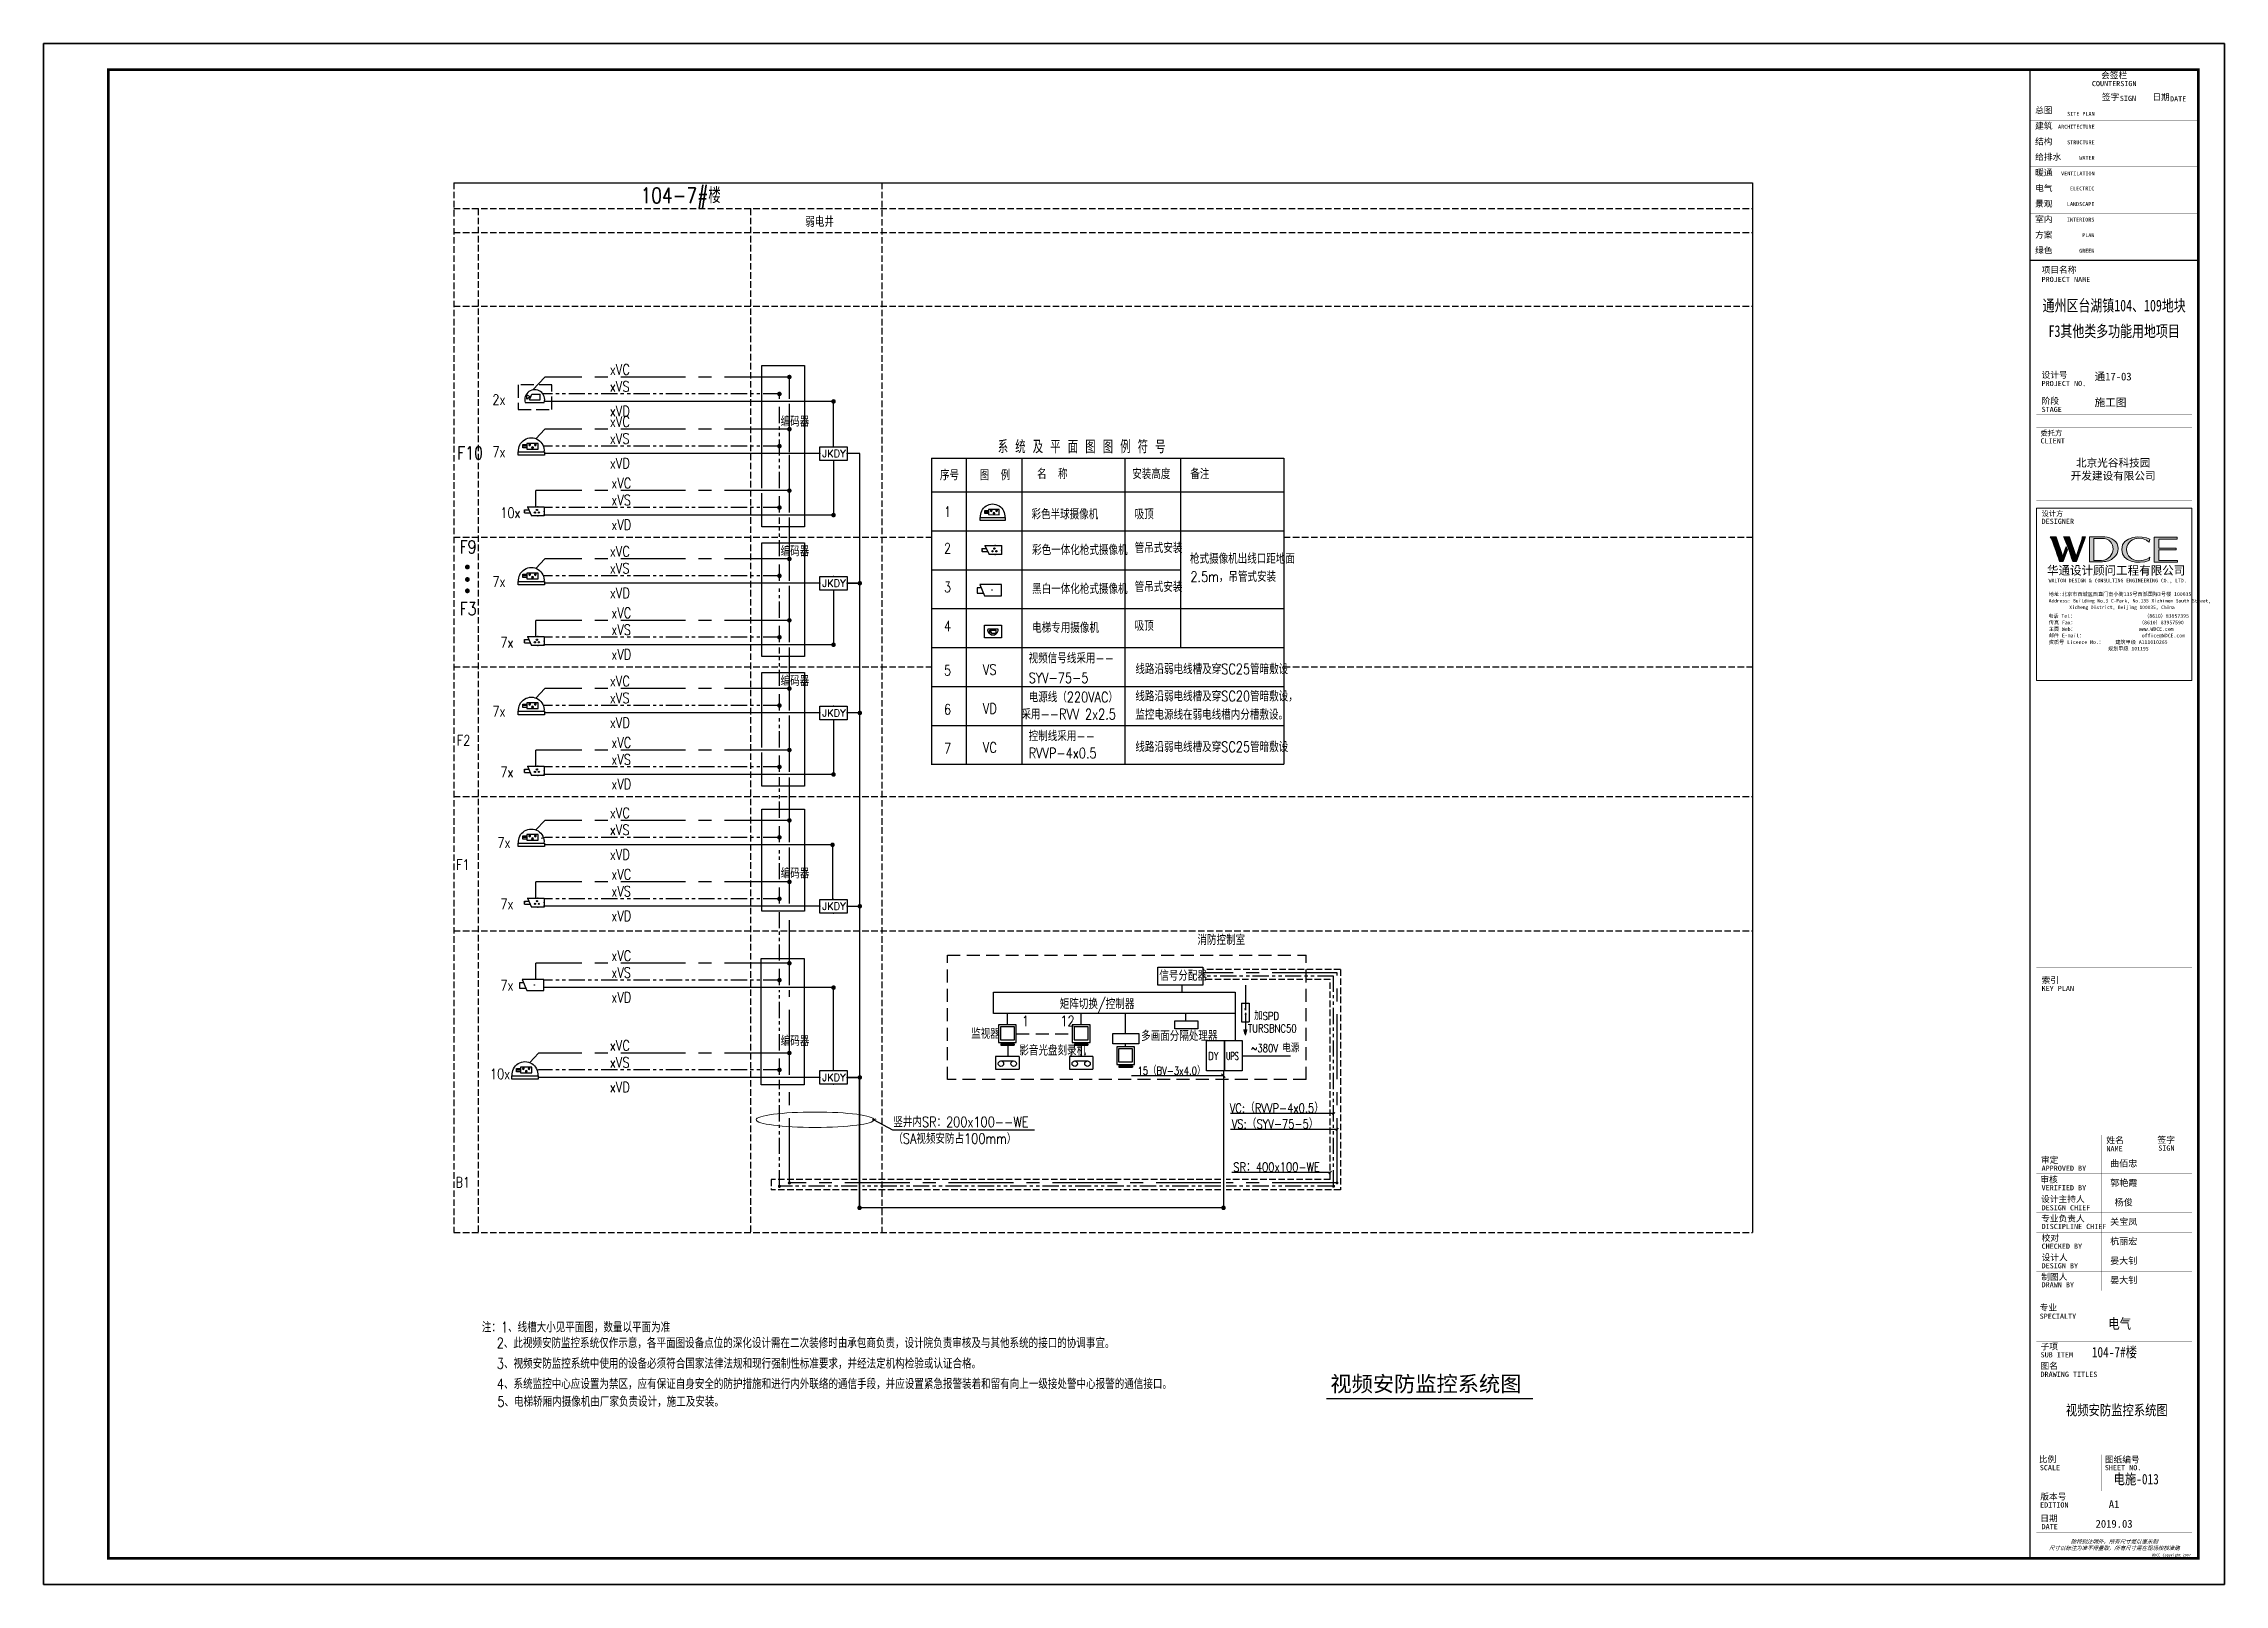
# Model space of a CAD drawing. Extents: x -54686 to 596156, y -555137 to 71395.
# Drawn here: x 84279 to 168379, y -189740 to -130340 of the extents above; entities that cross this region are included whole.
import ezdxf
from ezdxf.enums import TextEntityAlignment as Align

# ---------------------------------------------------------------- set-up
doc = ezdxf.new("R2010")
doc.units = 0
doc.header["$LTSCALE"] = 1000
for name, pattern in [('ah-pole_200$0$CENTER2', [28.575, 19.05, -3.175, 3.175, -3.175]), ('CENTER', [2, 1.25, -0.25, 0.25, -0.25]), ('DASH', [0.35, 0.25, -0.1]), ('DASHED', [0.75, 0.5, -0.25]), ('PHANTOM2', [1.25, 0.625, -0.125, 0.125, -0.125, 0.125, -0.125])]:
    doc.linetypes.add(name, pattern=pattern)
doc.layers.get('0').update_dxf_attribs({"linetype": 'CONTINUOUS'})
doc.layers.get('Defpoints').update_dxf_attribs({"linetype": 'CONTINUOUS'})
for name, color, linetype in [('0-弱电', 7, 'CONTINUOUS'), ('1CX', 252, 'CONTINUOUS'), ('A', 3, 'CONTINUOUS'), ('ah-pole_200$0$A-FLOR-8', 252, 'ah-pole_200$0$CENTER2'), ('E-ANNO-TABS', 252, 'CONTINUOUS'), ('E-ANNO-TABT', 252, 'CONTINUOUS'), ('E-EQUIP-通讯', 3, 'CONTINUOUS'), ('EQUIP', 3, 'CONTINUOUS'), ('EQUIP-安防', 80, 'CONTINUOUS'), ('EQUIP-电视', 3, 'CONTINUOUS'), ('EQUIP-通讯', 3, 'CONTINUOUS'), ('J', 252, 'CONTINUOUS'), ('SHEET_TEXT', 7, 'CONTINUOUS'), ('TEL_TITLE', 6, 'CONTINUOUS'), ('TERM', 252, 'CONTINUOUS'), ('TQ', 252, 'CONTINUOUS'), ('WALL', 9, 'CONTINUOUS'), ('WIRE', 4, 'CONTINUOUS'), ('WIRE-消防', 4, 'TG_FS'), ('WIRE-通讯', 4, 'CONTINUOUS'), ('WRSOCK', 252, 'CONTINUOUS'), ('电气文字', 7, 'CONTINUOUS'), ('表格图框层', 7, 'CONTINUOUS')]:
    doc.layers.add(name, color=color, linetype=linetype)
doc.styles.add('_TEL_DIM', font='SIMPLEX', dxfattribs={"width": 0.8, "height": 3.5, "bigfont": 'HZTXT'})
doc.styles.add('AAA', font='simhei.ttf', dxfattribs={"width": 0.8})
doc.styles.add('DIM_FONT', font='SIMPLEX', dxfattribs={"width": 0.7, "bigfont": 'GBCBIG'})
doc.styles.add('MM', font='complex.shx', dxfattribs={"width": 0.8, "bigfont": 'hztxt.shx'})
doc.styles.get("Standard").update_dxf_attribs({"font": 'GBENOR', "bigfont": 'GBCBIG'})
doc.styles.add('TG_LINETYPE', font='SIMPLEX', dxfattribs={"width": 0.8, "height": 3, "bigfont": 'HZTXT'})
doc.styles.add('TQ', font='simhei.ttf')
doc.styles.add('华文细黑', font='STXIHEI.TTF', dxfattribs={"height": 10})
doc.styles.add('图签信息$0$hwxh', font='STXIHEI.TTF')
doc.styles.add('图签信息$0$华文细黑', font='STXIHEI.TTF', dxfattribs={"height": 10})
doc.linetypes.add('TG_FS', pattern='A,2,-0.6,["FS",TG_LINETYPE,S=0.1,R=0,X=-0.5,Y=-0.15],0', length=2.6)
doc.dimstyles.get("Standard").update_dxf_attribs({"dimscale": 100, "dimtxt": 3.5, "dimasz": 1, "dimexe": 2.5, "dimexo": 3, "dimgap": 1.5, "dimtad": 1, "dimdec": 0, "dimzin": 0, "dimdsep": 46, "dimtxsty": 'Standard', "dimblk": 'ARCHTICK', "dimcen": 0.09, "dimadec": 0, "dimazin": 0, "dimtfac": 1, "dimtdec": 0, "dimtix": 1, "dimtmove": 2, "dimatfit": 3, "dimfxl": 0, "dimtolj": 1, "dimtzin": 0, "dimarcsym": 0})

msp = doc.modelspace()

# ---------------------------------------------------------------- texts
at = {"color": 7, "style": '_TEL_DIM', "flags": 1}
for p in [(120878, -148730), (120895, -151628)]:
    msp.add_attdef('REMARK', text='', height=0.01, dxfattribs=at).set_placement(p, align=Align.MIDDLE_CENTER)
at = {"layer": '0-弱电', "color": 7, "style": 'MM', "width": 0.8}
for s, height, p in [('104-7#楼', 600, (107301, -136494)), ('弱电井', 400, (113652, -137405, 0)), ('F10', 500, (100228, -146371)), ('F9', 500, (100321, -149992)), ('F3', 500, (100321, -152378))]:
    msp.add_text(s, height=height, dxfattribs=at).set_placement(p)
at = {"layer": 'E-ANNO-TABT', "color": 7, "style": 'MM'}
for s, height, width, p in [('xVC', 400, 0.8, (106118, -143103)), ('xVS', 400, 0.8, (106118, -143756)), ('2x', 400, 0.8, (101583, -144267)), ('xVD', 400, 0.8, (106118, -144708)), ('xVC', 400, 0.8, (106118, -145114)), ('xVS', 400, 0.8, (106118, -145767)), ('编码器', 400, 0.8, (112703, -145104)), ('7x', 400, 0.8, (101583, -146278)), ('xVD', 400, 0.8, (106118, -146719)), ('系 统 及 平 面 图 图 例 符 号', 500, 0.8, (121077, -146133)), ('xVC', 400, 0.8, (106173, -147483)), ('序号', 400, 0.8, (118847, -147172)), ('图  例', 400, 0.8, (120380, -147172)), (' 名  称', 400, 0.8, (122372, -147130)), ('安装高度', 400, 0.8, (126261, -147130)), ('备注', 400, 0.8, (128500, -147130)), ('xVS', 400, 0.8, (106173, -148136)), ('10x', 400, 0.8, (101892, -148626)), ('xVD', 400, 0.8, (106173, -149088)), ('1', 400, 0.8, (119001, -148586)), ('彩色半球摄像机', 400, 0.8, (122375, -148681)), ('吸顶', 400, 0.8, (126356, -148681)), ('编码器', 400, 0.8, (112703, -150104)), ('2', 400, 0.8, (119001, -149993)), ('彩色一体化枪式摄像机', 400, 0.8, (122401, -150059)), ('管吊式安装', 400, 0.8, (126356, -149981)), ('xVC', 400, 0.8, (106118, -150115)), ('xVS', 400, 0.8, (106118, -150767)), ('枪式摄像机出线口距地面', 400, 0.8, (128488, -150395)), ('7x', 400, 0.8, (101583, -151278)), ('xVD', 400, 0.8, (106118, -151720)), ('3', 400, 0.8, (119001, -151493)), ('黑白一体化枪式摄像机', 400, 0.8, (122401, -151559)), ('管吊式安装', 400, 0.8, (126356, -151481)), ('2.5m，吊管式安装', 400, 0.8, (128503, -151090)), ('xVC', 400, 0.8, (106173, -152484)), ('xVS', 400, 0.8, (106173, -153136)), ('4', 400, 0.8, (119001, -152993)), ('电梯专用摄像机', 400, 0.8, (122401, -153059)), ('吸顶', 400, 0.8, (126356, -152981)), ('7x', 400, 0.8, (101892, -153626)), ('xVD', 400, 0.8, (106173, -154089)), ('视频信号线采用--', 400, 0.8, (122267, -154233)), ('xVC', 400, 0.8, (106118, -155115)), ('编码器', 400, 0.8, (112703, -155104)), ('5', 400, 0.8, (119001, -154705)), ('VS', 400, 0.8, (120504, -154673)), ('SYV-75-5', 400, 0.8, (122267, -154992)), ('线路沿弱电线槽及穿SC25管暗敷设', 400, 0.8, (126382, -154650)), ('xVS', 400, 0.8, (106118, -155767)), ('电源线（220VAC）', 400, 0.8, (122267, -155733)), ('线路沿弱电线槽及穿SC20管暗敷设，', 400, 0.8, (126382, -155696)), ('7x', 400, 0.8, (101583, -156278)), ('xVD', 400, 0.8, (106118, -156720)), ('6', 400, 0.8, (119001, -156205)), ('VD', 400, 0.8, (120504, -156173)), ('采用--RVV 2x2.5', 400, 0.8, (121988, -156392)), ('监控电源线在弱电线槽内分槽敷设。', 400, 0.8, (126382, -156406)), ('xVC', 400, 0.8, (106173, -157484)), ('控制线采用--', 400, 0.8, (122267, -157233)), ('线路沿弱电线槽及穿SC25管暗敷设', 400, 0.8, (126382, -157650)), ('xVS', 400, 0.8, (106173, -158136)), ('7', 400, 0.8, (119001, -157705)), ('VC', 400, 0.8, (120504, -157673)), ('RVVP-4x0.5 ', 400, 0.8, (122267, -157892)), ('7x', 400, 0.8, (101892, -158626)), ('xVD', 400, 0.8, (106173, -159089)), ('xVC', 400, 0.8, (106118, -160197)), ('xVS', 400, 0.8, (106118, -160849)), ('7x', 400, 0.8, (101775, -161340)), ('xVD', 400, 0.8, (106118, -161802)), ('xVC', 400, 0.8, (106173, -162566)), ('编码器', 400, 0.8, (112705, -162524)), ('xVS', 400, 0.8, (106173, -163219)), ('7x', 400, 0.8, (101892, -163709)), ('xVD', 400, 0.8, (106173, -164171)), ('消防控制室', 400, 0.8, (128776, -165090)), ('xVC', 400, 0.8, (106173, -165703)), ('7x', 400, 0.8, (101892, -166845)), ('xVS', 400, 0.8, (106173, -166355)), ('信号分配器', 400, 0.8, (127302, -166470)), ('xVD', 400, 0.8, (106173, -167308)), ('矩阵切换/控制器', 400, 0.8, (123466, -167562)), ('1', 400, 0.8, (122005, -168221)), ('12', 400, 0.8, (123493, -168221)), ('TURSBNC50', 300, 0.8, (130722, -168459)), (' 加SPD', 300, 0.8, (130799, -167978)), ('xVC', 400, 0.8, (106118, -169164)), ('编码器', 400, 0.8, (112705, -168989)), ('监视器', 400, 0.8, (120050, -168705)), ('影音光盘刻录机', 400, 0.8, (121909, -169352)), ('多画面分隔处理器', 400, 0.8, (126604, -168794)), ('~380V 电源', 300, 0.8, (130840, -169220)), ('10x', 400, 0.8, (101495, -170262)), ('xVS', 400, 0.8, (106118, -169817)), ('15（BV-3x4.0）', 300, 0.8, (126461, -170091)), ('DY', 300, 0.8, (129189, -169524)), ('UPS', 300, 0.6, (129879, -169524)), ('xVD', 400, 0.8, (106118, -170769)), ('VC:（RVVP-4x0.5）', 350, 0.8, (130022, -171555)), ('竖井内SR：200x100--WE', 400, 0.8, (117048, -172112)), ('（SA视频安防占100mm）', 400, 0.8, (117048, -172754)), ('VS:（SYV-75-5）', 350, 0.8, (130098, -172166)), ('SR：400x100-WE', 350, 0.8, (130158, -173829)), ('注：1、线槽大小见平面图，数量以平面为准', 400, 0.8, (101178, -180025)), ('2、此视频安防监控系统仅作示意，各平面图设备点位的深化设计需在二次装修时由承包商负责，设计院负责审核及与其他系统的接口的协调事宜。', 400, 0.8, (101751, -180634)), ('3、视频安防监控系统中使用的设备必须符合国家法律法规和现行强制性标准要求，并经法定机构检验或认证合格。', 400, 0.8, (101759, -181425)), ('4、系统监控中心应设置为禁区，应有保证自身安全的防护措施和进行内外联络的通信手段，并应设置紧急报警装着和留有向上一级接处警中心报警的通信接口。', 400, 0.8, (101759, -182211)), ('5、电梯轿厢内摄像机由厂家负责设计，施工及安装。', 400, 0.8, (101777, -182894))]:
    msp.add_text(s, height=height, dxfattribs=dict(at, width=width)).set_placement(p)
at = {"layer": 'E-ANNO-TABT', "color": 7, "style": 'MM', "width": 0.8}
for s, p in [('F2', (100476, -157399)), ('F1', (100448, -162191)), ('B1', (100448, -174439))]:
    msp.add_text(s, height=400, dxfattribs=at).set_placement(p, align=Align.CENTER)
at = {"layer": 'SHEET_TEXT', "style": '华文细黑'}
for tag, p in [('曲佰忠', (164498, -173386)), ('郭艳霞', (164498, -174136)), ('杨俊', (164498, -174886)), ('关宝凤', (164498, -175636)), ('杭丽宏', (164498, -176386)), ('晏大钊', (164498, -177136)), ('晏大钊', (164498, -177886))]:
    msp.add_attdef(tag, text='', height=250, dxfattribs=at).set_placement(p, align=Align.TOP_CENTER)
at = {"layer": 'TQ', "color": 7, "style": 'TQ'}
msp.add_text('视频安防监控系统图', height=600, dxfattribs=at).set_placement((133904, -182309))
at = {"layer": '电气文字', "style": 'AAA', "width": 0.8}
for s, p in [('电气', (163905, -179888)), ('104-7#楼', (163267, -180988)), ('视频安防监控系统图', (162267, -183223)), ('电施-013', (164107, -185882))]:
    msp.add_text(s, height=400, dxfattribs=at).set_placement(p)

# ---------------------------------------------------------------- blocks, each defined once
blk = doc.blocks.new('_LINKPT1')
blk.add_line((0, 0), (0, 0))
blk = doc.blocks.new('_Z1IZG')
for p, q in [((-0.65, 0.65), (-0.65, -0.65)), ((0.65, 0.65), (-0.65, 0.65)), ((-0.51, 0.51), (-0.51, -0.45)), ((0.51, 0.51), (-0.51, 0.51)), ((0.51, -0.45), (0.51, 0.51)), ((0.65, -0.65), (0.65, 0.65)), ((-0.65, -0.65), (0.65, -0.65)), ((-0.51, -0.45), (0.51, -0.45)), ((-0.5, -0.75), (0.5, -0.75)), ((-0.5, -0.75), (-0.5, -0.85)), ((-0.5, -0.85), (0.5, -0.85)), ((-0.2, -0.65), (-0.2, -0.75)), ((0.2, -0.65), (0.2, -0.75)), ((0.5, -0.75), (0.5, -0.85))]:
    blk.add_line(p, q)
at = {"xscale": 0.002, "yscale": 0.002, "zscale": 0.002}
for p in [(-0.65, 0), (0, 0.65), (0.65, 0), (0, -0.65)]:
    blk.add_blockref('_LINKPT1', p, dxfattribs=at)
at = {"style": 'DIM_FONT', "width": 0.8, "flags": 9}
blk.add_attdef('A', (0, 0), '', height=0.00002, dxfattribs=at)
blk = doc.blocks.new('M_I74GLL')
for p, q in [((0.65, 0.7), (-0.65, 0.7)), ((-0.65, 0.7), (-0.65, 0)), ((-0.65, 0), (0.65, 0)), ((-0.35, 0.45), (0.35, 0.45)), ((0.65, 0.7), (0.65, 0))]:
    blk.add_line(p, q)
for centre in [(-0.35, 0.3), (0.35, 0.3)]:
    blk.add_circle(centre, 0.15)
at = {"xscale": 0.002, "yscale": 0.002, "zscale": 0.002}
for p in [(-0.65, 0.35), (0, 0.7), (0, 0), (0.65, 0.35)]:
    blk.add_blockref('_LINKPT1', p, dxfattribs=at)
at = {"width": 0.8, "flags": 9}
blk.add_attdef('A', (0, 0), '', height=0.00002, dxfattribs=at)
blk = doc.blocks.new('$TelecSys$00000011')
at = {"const_width": 0.5}
blk.add_lwpolyline([(-0.25, 0, 1), (0.25, 0, 1)], format="xyb", close=True, dxfattribs=at)
blk = doc.blocks.new('$equip_U$00000310(郝)')
for p, q in [((-1.02, 0.47), (-0.69, 0.47)), ((-1.02, 0.23), (-1.02, 0.47)), ((-1.02, 0.23), (-0.58, 0.23)), ((-0.8, 0.7), (0.48, 0.7)), ((-0.8, 0.7), (-0.48, 0)), ((0.48, 0), (-0.48, 0)), ((0.48, 0.7), (0.48, 0))]:
    blk.add_line(p, q)
at = {"const_width": 0.06}
for points in [[(-0.58, 0.23), (-1.02, 0.23), (-1.02, 0.47), (-0.69, 0.47)], [(-0.64, 0.35), (-0.8, 0.7), (0.48, 0.7), (0.48, 0), (-0.48, 0), (-0.64, 0.35)]]:
    blk.add_lwpolyline(points, dxfattribs=at)
for centre in [(-0.22, 0.26), (-0.07, 0.46), (0.08, 0.26)]:
    blk.add_circle(centre, 0.05)
for p in [(-1.02, 0.35), (0, 0.7), (0, 0), (0.48, 0.35)]:
    blk.add_point(p)
for points in [[(-0.25, 0.3), (-0.2, 0.3), (-0.27, 0.28), (-0.18, 0.28)], [(-0.27, 0.28), (-0.18, 0.28), (-0.27, 0.26), (-0.17, 0.26)], [(-0.27, 0.23), (-0.18, 0.23), (-0.27, 0.26), (-0.17, 0.26)], [(-0.25, 0.22), (-0.2, 0.22), (-0.27, 0.23), (-0.18, 0.23)], [(-0.22, 0.31), (-0.22, 0.31), (-0.25, 0.3), (-0.2, 0.3)], [(-0.22, 0.21), (-0.22, 0.21), (-0.25, 0.22), (-0.2, 0.22)], [(-0.1, 0.5), (-0.05, 0.5), (-0.12, 0.48), (-0.03, 0.48)], [(-0.12, 0.48), (-0.03, 0.48), (-0.12, 0.46), (-0.02, 0.46)], [(-0.12, 0.43), (-0.03, 0.43), (-0.12, 0.46), (-0.02, 0.46)], [(-0.1, 0.42), (-0.05, 0.42), (-0.12, 0.43), (-0.03, 0.43)], [(-0.07, 0.51), (-0.07, 0.51), (-0.1, 0.5), (-0.05, 0.5)], [(-0.07, 0.41), (-0.07, 0.41), (-0.1, 0.42), (-0.05, 0.42)], [(0.05, 0.3), (0.1, 0.3), (0.03, 0.28), (0.12, 0.28)], [(0.03, 0.28), (0.12, 0.28), (0.03, 0.26), (0.13, 0.26)], [(0.03, 0.23), (0.12, 0.23), (0.03, 0.26), (0.13, 0.26)], [(0.05, 0.22), (0.1, 0.22), (0.03, 0.23), (0.12, 0.23)], [(0.08, 0.31), (0.08, 0.31), (0.05, 0.3), (0.1, 0.3)], [(0.08, 0.21), (0.08, 0.21), (0.05, 0.22), (0.1, 0.22)]]:
    blk.add_solid(points)
at = {"color": 7, "style": '_TEL_DIM', "flags": 1}
blk.add_attdef('A', text='', height=0.000025, dxfattribs=at).set_placement((0, 0), align=Align.MIDDLE_CENTER)
blk = doc.blocks.new('S333')
at = {"layer": 'A', "linetype": 'Continuous'}
for p, q in [((862, 486), (-227, 486)), ((624, 322), (0, 322)), ((0, 322), (0, 0)), ((486, 0), (0, 0)), ((624, 322), (486, 0)), ((555, 161), (764, 281)), ((764, 40), (555, 161)), ((764, 281), (764, 40))]:
    blk.add_line(p, q, dxfattribs=at)
blk.add_arc((317, 315), 571, 162.54119, 17.45881, dxfattribs=at)
blk = doc.blocks.new('J_4')
at = {"layer": 'A'}
for p, q in [((0, 3), (11.5, 3)), ((0, -3), (0, 3)), ((11.5, 3), (9, -3)), ((10.7, 1.2), (13, 1.2)), ((13, 1.2), (13, -1.6)), ((9, -3), (0, -3)), ((13, -1.6), (9.6, -1.6))]:
    blk.add_line(p, q, dxfattribs=at)
at = {"layer": 'A', "const_width": 0.25}
blk.add_lwpolyline([(4.9, 0.1, 1), (5.1, 0.1, 1)], format="xyb", close=True, dxfattribs=at)
blk = doc.blocks.new('$equip$00001957')
for p, q in [((0.75, 0.3), (-0.75, 0.3)), ((-0.75, 0.3), (-0.75, -0.3)), ((0.75, -0.3), (0.75, 0.3)), ((-0.75, -0.3), (0.75, -0.3))]:
    blk.add_line(p, q)
for p in [(-0.75, 0), (0, 0.3), (0.75, 0), (0, -0.3)]:
    blk.add_point(p)
at = {"color": 7, "style": '_TEL_DIM'}
blk.add_attdef('$TEXT$', text='', height=0.4, dxfattribs=at).set_placement((-0.018, 0.002), align=Align.MIDDLE_CENTER)
at = {"color": 7, "style": '_TEL_DIM', "flags": 1}
blk.add_attdef('A', text='', height=0.00002, dxfattribs=at).set_placement((0, 0), align=Align.MIDDLE_CENTER)
blk = doc.blocks.new('A$C6DFF56AD')
at = {"layer": 'EQUIP-安防'}
for p, q in [((163, 909), (1367, 908)), ((163, 755), (163, 909)), ((1367, 754), (163, 755)), ((448, 621), (448, 365)), ((962, 620), (448, 621)), ((448, 365), (962, 364)), ((538, 424), (580, 467)), ((583, 388), (538, 433)), ((560, 392), (541, 410)), ((542, 409), (595, 462)), ((597, 394), (543, 448)), ((550, 398), (606, 454)), ((608, 403), (553, 458)), ((563, 390), (614, 441)), ((615, 416), (566, 465)), ((580, 388), (616, 424)), ((616, 435), (585, 466)), ((668, 554), (710, 596)), ((713, 518), (668, 563)), ((690, 521), (671, 540)), ((672, 539), (725, 592)), ((728, 523), (673, 577)), ((681, 527), (736, 583)), ((738, 532), (683, 588)), ((693, 520), (744, 571)), ((745, 545), (696, 595)), ((710, 517), (746, 554)), ((746, 564), (715, 595)), ((798, 424), (840, 467)), ((843, 388), (798, 433)), ((802, 409), (855, 462)), ((820, 392), (802, 410)), ((858, 394), (803, 448)), ((811, 398), (866, 454)), ((868, 403), (813, 458)), ((823, 390), (874, 441)), ((875, 416), (826, 465)), ((840, 388), (876, 424)), ((876, 435), (845, 466)), ((962, 364), (962, 620)), ((962, 419), (962, 572)), ((962, 572), (1148, 572)), ((962, 495), (1148, 495)), ((1148, 459), (962, 459)), ((1148, 419), (962, 419)), ((1148, 572), (1148, 419)), ((1367, 908), (1367, 754))]:
    blk.add_line(p, q, dxfattribs=at)
at = {"layer": 'EQUIP-安防', "extrusion": (0, 0, -1)}
for centre, major_axis, start_param, end_param in [((765, 693), (415, 415), 0.6819033, 4.0321259), ((577, 427), (-27.8, 27.8), 5.497787143782137, 11.78097245096172), ((707, 557), (27.9, 27.9), 3.9269908, 10.2101761), ((837, 427), (-27.8, 27.8), 5.497787143782137, 11.78097245096172)]:
    blk.add_ellipse(centre, major_axis=major_axis, ratio=1, start_param=start_param, end_param=end_param, dxfattribs=at)
blk = doc.blocks.new('A$C002A0602')
at = {"layer": 'A', "linetype": 'ByBlock', "elevation": 0}
blk.add_lwpolyline([(653, 0), (0, 0), (0, 477), (653, 477)], close=True, dxfattribs=at)
at = {"layer": 'A', "linetype": 'ByBlock', "xscale": -0.3360000029206276, "yscale": 0.3359999996609986, "zscale": 0.336}
blk.add_blockref('S333', (427, 180), dxfattribs=at)
blk = doc.blocks.new('图签信息$0$WDCE Copyright200X')
at = {"const_width": 0.016}
blk.add_lwpolyline([(-10.6, 1.26, 1), (-11.4, 1.26, 1)], format="xyb", close=True, dxfattribs=at)
at = {"style": '图签信息$0$华文细黑'}
for s, p in [('WDCE ', (-11.46, 0.5)), ('     Copyright ', (-3.51, 0.5))]:
    blk.add_text(s, height=1, dxfattribs=at).set_placement(p, align=Align.BOTTOM_RIGHT)
blk.add_text('c', height=0.6, dxfattribs=at).set_placement((-11.04, 1.35), align=Align.MIDDLE_CENTER)
blk.add_attdef('200X', text='', height=1, dxfattribs=at).set_placement((-0.45, 0.5), align=Align.BOTTOM_RIGHT)
blk = doc.blocks.new('图签信息$0$logo2')
h = blk.add_hatch(color=7)
h.paths.add_polyline_path([(19.02, -7.36), (15.84, -7.36), (15.84, -3.97), (18.97, -3.97), (18.97, -4.24), (16.46, -4.24), (16.46, -5.45), (18.81, -5.45), (18.81, -5.69), (16.47, -5.69), (16.47, -7.12), (19.02, -7.12)])
edge = h.paths.add_edge_path()
edge.add_spline(control_points=[(15.26, -4.21), (15.26, -4.21), (15.13, -4.65), (15.13, -4.65), (15.13, -4.65), (14.62, -4.1), (13.73, -4.1), (13.04, -4.1), (12.07, -4.54), (12.08, -5.62), (12.08, -6.49), (12.77, -7.16), (13.73, -7.17), (14.66, -7.17), (15.23, -6.68), (15.23, -6.68), (15.23, -6.68), (15.16, -7.11), (15.16, -7.11), (13.63, -7.7), (11.42, -7.29), (11.41, -5.64), (11.4, -3.72), (14.16, -3.66), (15.26, -4.21)], knot_values=[0, 0, 0, 0, 1, 1, 1, 2, 2, 2, 3, 3, 3, 4, 4, 4, 5, 5, 5, 6, 6, 6, 7, 7, 7, 8, 8, 8, 8], degree=3, periodic=0)
edge = h.paths.add_edge_path(flags=16)
edge.add_spline(control_points=[(10.23, -5.57), (10.23, -5.16), (10.12, -4.83), (9.9, -4.58), (9.63, -4.27), (9.23, -4.12), (8.69, -4.12), (8.69, -4.12), (7.64, -4.12), (7.64, -4.12), (7.64, -4.12), (7.64, -7.1), (7.64, -7.1), (7.64, -7.1), (8.66, -7.1), (8.66, -7.1), (9.13, -7.1), (9.52, -6.93), (9.82, -6.6), (10.09, -6.31), (10.23, -5.96), (10.23, -5.57)], knot_values=[0, 0, 0, 0, 1, 1, 1, 2, 2, 2, 3, 3, 3, 4, 4, 4, 5, 5, 5, 6, 6, 6, 7, 7, 7, 7], degree=3, periodic=0)
edge = h.paths.add_edge_path()
edge.add_spline(control_points=[(10.92, -5.51), (10.92, -5.96), (10.72, -6.37), (10.34, -6.72), (9.92, -7.1), (9.41, -7.29), (8.82, -7.29), (8.82, -7.29), (7.03, -7.29), (7.03, -7.29), (7.03, -7.29), (7.03, -3.92), (7.03, -3.92), (7.03, -3.92), (9.1, -3.92), (9.1, -3.92), (9.59, -3.92), (10.01, -4.06), (10.36, -4.34), (10.73, -4.64), (10.92, -5.03), (10.92, -5.51)], knot_values=[0, 0, 0, 0, 1, 1, 1, 2, 2, 2, 3, 3, 3, 4, 4, 4, 5, 5, 5, 6, 6, 6, 7, 7, 7, 7], degree=3, periodic=0)
at = {"lineweight": 0}
blk.add_lwpolyline([(19.02, -7.36), (15.84, -7.36), (15.84, -3.97), (18.97, -3.97), (18.97, -4.24), (16.46, -4.24), (16.46, -5.45), (18.81, -5.45), (18.81, -5.69), (16.47, -5.69), (16.47, -7.12), (19.02, -7.12), (19.02, -7.36)], dxfattribs=at)
for points, knots in [([(10.92, -5.51), (10.92, -5.96), (10.72, -6.37), (10.34, -6.72), (9.92, -7.1), (9.41, -7.29), (8.82, -7.29), (8.82, -7.29), (7.03, -7.29), (7.03, -7.29), (7.03, -7.29), (7.03, -3.92), (7.03, -3.92), (7.03, -3.92), (9.1, -3.92), (9.1, -3.92), (9.59, -3.92), (10.01, -4.06), (10.36, -4.34), (10.73, -4.64), (10.92, -5.03), (10.92, -5.51)], [0, 0, 0, 0, 1, 1, 1, 2, 2, 2, 3, 3, 3, 4, 4, 4, 5, 5, 5, 6, 6, 6, 7, 7, 7, 7]), ([(10.23, -5.57), (10.23, -5.16), (10.12, -4.83), (9.9, -4.58), (9.63, -4.27), (9.23, -4.12), (8.69, -4.12), (8.69, -4.12), (7.64, -4.12), (7.64, -4.12), (7.64, -4.12), (7.64, -7.1), (7.64, -7.1), (7.64, -7.1), (8.66, -7.1), (8.66, -7.1), (9.13, -7.1), (9.52, -6.93), (9.82, -6.6), (10.09, -6.31), (10.23, -5.96), (10.23, -5.57)], [0, 0, 0, 0, 1, 1, 1, 2, 2, 2, 3, 3, 3, 4, 4, 4, 5, 5, 5, 6, 6, 6, 7, 7, 7, 7]), ([(15.26, -4.21), (15.26, -4.21), (15.13, -4.65), (15.13, -4.65), (15.13, -4.65), (14.62, -4.1), (13.73, -4.1), (13.04, -4.1), (12.07, -4.54), (12.08, -5.62), (12.08, -6.49), (12.77, -7.16), (13.73, -7.17), (14.66, -7.17), (15.23, -6.68), (15.23, -6.68), (15.23, -6.68), (15.16, -7.11), (15.16, -7.11), (13.63, -7.7), (11.42, -7.29), (11.41, -5.64), (11.4, -3.72), (14.16, -3.66), (15.26, -4.21)], [0, 0, 0, 0, 1, 1, 1, 2, 2, 2, 3, 3, 3, 4, 4, 4, 5, 5, 5, 6, 6, 6, 7, 7, 7, 8, 8, 8, 8])]:
    blk.add_open_spline(points, degree=3, knots=knots, dxfattribs=at)
blk = doc.blocks.new('图签信息$0$logo1')
h = blk.add_hatch(color=8)
edge = h.paths.add_edge_path()
edge.add_spline(control_points=[(3.86, -5.21), (3.63, -5.88), (3.39, -6.56), (3.39, -6.56), (3.39, -6.56), (2.5, -3.91), (2.5, -3.91), (2.5, -3.91), (1.8, -3.91), (1.69, -3.91), (2.02, -4.39), (2.95, -7.27), (2.95, -7.27), (2.95, -7.27), (3.44, -7.27), (3.44, -7.27), (3.44, -7.27), (4.03, -5.66), (4.03, -5.66), (4.03, -5.66), (3.86, -5.21), (3.86, -5.21)], knot_values=[0, 0, 0, 0, 1, 1, 1, 2, 2, 2, 3, 3, 3, 4, 4, 4, 5, 5, 5, 6, 6, 6, 7, 7, 7, 7], degree=3, periodic=0)
h = blk.add_hatch(color=7)
edge = h.paths.add_edge_path()
edge.add_spline(control_points=[(6.04, -3.91), (6.09, -4.1), (5.2, -6.56), (5.2, -6.56), (5.2, -6.56), (4.3, -3.91), (4.3, -3.91), (4.3, -3.91), (3.6, -3.91), (3.49, -3.91), (3.82, -4.39), (4.75, -7.27), (4.75, -7.27), (4.75, -7.27), (5.24, -7.27), (5.24, -7.27), (5.24, -7.27), (6.33, -4.3), (6.33, -4.3), (6.33, -4.3), (6.48, -3.91), (6.48, -3.91), (6.48, -3.91), (6.21, -3.91), (6.04, -3.91)], knot_values=[0, 0, 0, 0, 1, 1, 1, 2, 2, 2, 3, 3, 3, 4, 4, 4, 5, 5, 5, 6, 6, 6, 7, 7, 7, 8, 8, 8, 8], degree=3, periodic=0)
at = {"color": 8, "lineweight": 0}
blk.add_open_spline([(3.86, -5.21), (3.63, -5.88), (3.39, -6.56), (3.39, -6.56), (3.39, -6.56), (2.5, -3.91), (2.5, -3.91), (2.5, -3.91), (1.8, -3.91), (1.69, -3.91), (2.02, -4.39), (2.95, -7.27), (2.95, -7.27), (2.95, -7.27), (3.44, -7.27), (3.44, -7.27), (3.44, -7.27), (4.03, -5.66), (4.03, -5.66), (4.03, -5.66), (3.86, -5.21), (3.86, -5.21)], degree=3, knots=[0, 0, 0, 0, 1, 1, 1, 2, 2, 2, 3, 3, 3, 4, 4, 4, 5, 5, 5, 6, 6, 6, 7, 7, 7, 7], dxfattribs=at)
at = {"lineweight": 0}
blk.add_open_spline([(6.04, -3.91), (6.09, -4.1), (5.2, -6.56), (5.2, -6.56), (5.2, -6.56), (4.3, -3.91), (4.3, -3.91), (4.3, -3.91), (3.6, -3.91), (3.49, -3.91), (3.82, -4.39), (4.75, -7.27), (4.75, -7.27), (4.75, -7.27), (5.24, -7.27), (5.24, -7.27), (5.24, -7.27), (6.33, -4.3), (6.33, -4.3), (6.33, -4.3), (6.48, -3.91), (6.48, -3.91), (6.48, -3.91), (6.21, -3.91), (6.04, -3.91)], degree=3, knots=[0, 0, 0, 0, 1, 1, 1, 2, 2, 2, 3, 3, 3, 4, 4, 4, 5, 5, 5, 6, 6, 6, 7, 7, 7, 8, 8, 8, 8], dxfattribs=at)
blk.add_blockref('图签信息$0$logo2', (0, 0))
blk = doc.blocks.new('图签信息$0$时间-logo')
at = {"layer": 'Defpoints', "lineweight": 0}
blk.add_lwpolyline([(0, -23.46), (-21.17, -23.46), (-21.17, 0), (0, 0), (0, -23.46)], dxfattribs=at)
blk.add_blockref('图签信息$0$logo1', (-20.97, 0))
at = {"style": '图签信息$0$hwxh'}
for s, height, p in [('华通设计顾问工程有限公司 ', 1.15, (-19.73, -9.05)), ('WALTON DESIGN & CONSULTING ENGINEERING CO., LTD.', 0.5, (-19.5, -10.1)), ('地址:北京市西城区西直门南小街135号西派国际3号楼 100035', 0.5, (-19.48, -11.94)), ('电话 Tel：                        （8610）83957395 ', 0.5, (-19.56, -14.91)), ('Address: Building No.3 C-Park, No.135 Xizhimen South Street, ', 0.47, (-19.48, -12.83)), ('Xicheng District, Beijing 100035, China ', 0.47, (-16.69, -13.72)), ('传真 Fax：                      （8610）83957590 ', 0.5, (-19.48, -15.8)), ('主页 Web：                      www.WDCE.com ', 0.5, (-19.48, -16.69)), ('邮件 E-mail：                    office@WDCE.com ', 0.5, (-19.48, -17.58)), ('资质号 Licence No.：    建筑甲级 A111010265 ', 0.5, (-19.48, -18.47)), ('   规划甲级 101195', 0.5, (-12.6, -19.36))]:
    blk.add_text(s, height=height, dxfattribs=at).set_placement(p)
blk = doc.blocks.new('图签-A1')
at = {"const_width": 0.5}
for points in [[(-65, 574), (-65, 500.5), (0, 500.5), (0, 574)], [(-65, 0), (0, 0), (0, 500.5), (-65, 500.5)]]:
    blk.add_lwpolyline(points, close=True, dxfattribs=at)
at = {"const_width": 0.05}
for points in [[(-65, 566.5), (0, 566.5)], [(-39.14, 566.5), (-39.14, 500.5)], [(-19.1, 566.5), (-19.1, 500.5)], [(-65, 560.5), (0, 560.5)], [(-65, 554.5), (0, 554.5)], [(-65, 548.5), (0, 548.5)], [(-65, 542.5), (0, 542.5)], [(-65, 536.5), (0, 536.5)], [(-65, 530.5), (0, 530.5)], [(-65, 524.5), (0, 524.5)], [(-65, 518.5), (0, 518.5)], [(-65, 512.5), (0, 512.5)], [(-65, 512.5), (0, 512.5)], [(-65, 506.5), (0, 506.5)], [(-65, 500.5), (0, 500.5)], [(-62.5, 450.87), (-2.5, 450.87)], [(-62.5, 440.87), (-2.5, 440.87)], [(-2.5, 407.85), (-2.5, 436.12), (-62.5, 436.12), (-62.5, 407.85)], [(-62.5, 407.85), (-2.5, 407.85)], [(-62.5, 404.92), (-62.5, 227.83)], [(-62.5, 404.92), (-2.5, 404.92)], [(-62.5, 227.83), (-2.5, 227.83), (-2.5, 404.92)], [(-57.5, 338.36), (-7.5, 338.36)], [(-57.5, 288.83), (-7.5, 288.83)], [(-62.5, 227.83), (-2.5, 227.83)], [(-57.5, 234.85), (-7.5, 234.85)], [(-62.5, 217.74), (-2.5, 217.74)], [(-62.5, 103.26), (-2.5, 103.26), (-2.5, 163.26), (-62.5, 163.26), (-62.5, 103.26)], [(-37.5, 163.26), (-37.5, 103.26)], [(-20, 163.26), (-20, 103.26)], [(-62.5, 155.76), (-2.5, 155.76)], [(-62.5, 148.26), (-2.5, 148.26)], [(-62.5, 140.76), (-2.5, 140.76)], [(-62.5, 133.26), (-2.5, 133.26)], [(-62.5, 125.76), (-2.5, 125.76)], [(-62.5, 118.26), (-2.5, 118.26)], [(-62.5, 110.76), (-2.5, 110.76)], [(-62.5, 98.5), (-2.5, 98.5), (-2.5, 10), (-62.5, 10), (-62.5, 98.5)], [(-62.5, 83.5), (-2.5, 83.5)], [(-62.5, 76), (-2.5, 76)], [(-62.5, 40), (-2.5, 40)], [(-37.5, 40), (-37.5, 26)], [(-62.5, 26), (-2.5, 26)], [(-62.5, 18), (-2.5, 18)]]:
    blk.add_lwpolyline(points, dxfattribs=at)
at = {"ltscale": 0.001, "xscale": 2.834689937531525, "yscale": 2.834689937531525, "zscale": 2.834689937531525}
blk.add_blockref('图签信息$0$时间-logo', (-2.5, 404.92), dxfattribs=at)
blk.add_blockref('图签信息$0$WDCE Copyright200X', (-2.5, 0)).add_auto_attribs({'200X': '2007'})
at = {"style": '图签信息$0$华文细黑'}
for s, height, p in [('会签栏', 2.4, (-32.5, 573)), ('COUNTERSIGN', 2, (-32.5, 569.6))]:
    blk.add_text(s, height=height, dxfattribs=at).set_placement(p, align=Align.TOP_CENTER)
for s, height, p in [('签字', 2.4, (-37.22, 564.63)), ('SIGN', 2, (-30.32, 563.88)), ('日期', 2.4, (-17.79, 564.58)), ('DATE', 2, (-10.96, 563.7)), ('总图', 2.4, (-63, 559.5)), ('结构', 2.4, (-63, 547.5)), ('建筑', 2.4, (-63, 553.5)), ('给排水', 2.4, (-63, 541.5)), ('暖通', 2.4, (-63, 535.5)), ('电气', 2.4, (-63, 529.5)), ('景观', 2.4, (-63, 523.5)), ('室内', 2.4, (-63, 517.5)), ('绿色', 2.4, (-63, 505.5)), ('方案', 2.4, (-63, 511.5)), ('项目名称', 2.4, (-60.5, 498)), ('PROJECT NAME', 2, (-60.5, 494.08)), ('设计号', 2.4, (-60.54, 457.48)), ('PROJECT NO.', 2, (-60.5, 453.97)), ('阶段', 2.4, (-60.5, 447.47)), ('STAGE', 2, (-60.5, 443.97)), ('委托方', 2, (-60.9, 434.86)), ('CLIENT', 2, (-60.9, 431.86)), ('设计方', 2, (-60.5, 403.83)), ('DESIGNER', 2, (-60.5, 400.83)), ('KEY PLAN', 2, (-60.5, 220.74)), ('索引', 2.4, (-60.5, 224.14)), ('姓名', 2.4, (-35.5, 162.47)), ('签字', 2.4, (-15.81, 162.57)), ('审定', 2.4, (-60.73, 154.81)), ('APPROVED BY', 2, (-60.5, 151.44)), ('NAME', 2, (-35.5, 158.96)), ('SIGN', 2, (-15.5, 159.2)), ('审核', 2.4, (-60.95, 147.29)), ('VERIFIED BY', 2, (-60.5, 143.91)), ('设计主持人', 2.4, (-60.68, 139.76)), ('DESIGN CHIEF', 2, (-60.5, 136.19)), ('专业负责人', 2.4, (-60.67, 132.26)), ('DISCIPLINE CHIEF', 2, (-60.5, 128.98)), ('校对', 2.4, (-60.5, 124.76)), ('CHECKED BY', 2, (-60.5, 121.37)), ('制图人', 2.4, (-60.61, 109.76)), ('设计人', 2.4, (-60.5, 117.26)), ('DESIGN BY', 2, (-60.5, 113.83)), ('DRAWN BY', 2, (-60.5, 106.5)), ('SPECIALTY', 2, (-61.23, 94.38)), ('专业', 2.4, (-61.23, 97.93)), ('SUB ITEM', 2, (-60.88, 79.5)), ('子项', 2.4, (-60.88, 82.92)), ('图名', 2.4, (-60.91, 75.41)), ('DRAWING TITLES', 2, (-60.91, 72)), ('比例', 2.4, (-61.56, 39.42)), ('SCALE', 2, (-61.19, 36)), ('SHEET NO.', 2, (-36.1, 36)), ('图纸编号', 2.4, (-36.1, 39.32)), ('版本号', 2.4, (-61, 25.03)), ('EDITION', 2, (-61.06, 21.61)), ('日期', 2.4, (-61, 16.68)), ('DATE', 2, (-60.5, 13.26))]:
    blk.add_text(s, height=height, dxfattribs=at).set_placement(p, align=Align.TOP_LEFT)
for s, p in [('SITE PLAN', (-40.06, 557.7)), ('ARCHITECTURE', (-40.06, 552.7)), ('STRUCTURE', (-40.06, 546.7)), ('WATER', (-40.06, 540.7)), ('VENTILATION', (-40.06, 534.7)), ('LANDSCAPE', (-40.14, 522.89)), ('ELECTRIC', (-40.14, 528.89)), ('INTERIORS', (-40.14, 516.89)), ('GREEN', (-40.14, 504.89)), ('PLAN', (-40.14, 510.89))]:
    blk.add_text(s, height=1.5, dxfattribs=at).set_placement(p, align=Align.TOP_RIGHT)
at = {"color": 4, "style": '图签信息$0$华文细黑', "width": 0.75}
for s, p in [('通州区台湖镇104、109地块', (-32.5, 480.78)), ('F3其他类多功能用地项目', (-32.5, 470.91))]:
    blk.add_text(s, height=4.5, dxfattribs=at).set_placement(p, align=Align.CENTER)
at = {"color": 4, "style": '图签信息$0$华文细黑'}
for s, p in [('A1', (-32.53, 19.4)), ('2019.03', (-32.53, 11.84))]:
    blk.add_text(s, height=3, dxfattribs=at).set_placement(p, align=Align.CENTER)
at = {"style": '图签信息$0$华文细黑', "oblique": 20}
for s, p in [('尺寸以标注为准不得量取，所有尺寸需在现场校核准确', (-32.5, 4)), ('除特别注明外，所有尺寸是以毫米制', (-32.5, 6.5))]:
    blk.add_text(s, height=1.5, dxfattribs=at).set_placement(p, align=Align.MIDDLE_CENTER)
at = {"color": 4, "ltscale": 0.001, "char_height": 3, "width": 58.4895, "style": '图签信息$0$华文细黑'}
for s, insert, attachment_point in [('通17-03', (-40.06, 455.51), 4), ('施工图', (-40.06, 445.51), 4), ('北京光谷科技园\\P开发建设有限公司', (-32.9, 419.71), 5)]:
    blk.add_mtext(s, dxfattribs=dict(at, insert=insert, attachment_point=attachment_point))
blk = doc.blocks.new('A$C0199260F')
at = {"layer": 'TEL_TITLE'}
blk.add_lwpolyline([(-84100, 59400), (0, 59400), (0, 0), (-84100, 0)], close=True, dxfattribs=at)

# ---------------------------------------------------------------- linework, layer by layer
at = {"const_width": 92.8, "elevation": 0}
for points in [[(100575, -150518, 1), (100669, -150518, 1)], [(100575, -150998, 1), (100669, -150998, 1)], [(100575, -151438, 1), (100669, -151438, 1)]]:
    msp.add_lwpolyline(points, format="xyb", close=True, dxfattribs=at)
at = {"layer": '0-弱电', "color": 7, "lineweight": 0}
msp.add_ellipse((114028, -171827), major_axis=(2273, 0), ratio=0.130399, dxfattribs=at)
at = {"layer": '1CX', "linetype": 'DASHED'}
for p, q in [((119131, -170282), (119131, -165482)), ((119131, -165482), (132970, -165482)), ((132970, -170282), (132970, -165482)), ((132970, -170282), (119131, -170282))]:
    msp.add_line(p, q, dxfattribs=at)
at = {"layer": 'A', "linetype": 'ByBlock', "elevation": 0}
msp.add_lwpolyline([(121222, -153243), (120569, -153243), (120569, -152766), (121222, -152766)], close=True, dxfattribs=at)
at = {"layer": 'ah-pole_200$0$A-FLOR-8', "color": 9, "linetype": 'DASH'}
for p, q in [((100098, -135702), (100098, -176176)), ((116601, -135702), (116601, -176176)), ((100098, -136702), (150177, -136702)), ((101038, -136702), (101038, -176176)), ((111545, -136702), (111545, -176176)), ((100098, -137626), (150177, -137626)), ((100098, -140468), (150177, -140468)), ((100098, -149367), (118518, -149367)), ((132106, -149367), (150177, -149367)), ((100098, -154367), (118518, -154367)), ((132106, -154367), (150177, -154367)), ((100098, -159367), (150177, -159367)), ((100098, -164544), (150177, -164544)), ((100098, -176176), (150177, -176176)), ((90770, -188740), (156129, -188740))]:
    msp.add_line(p, q, dxfattribs=at)
at = {"layer": 'ah-pole_200$0$A-FLOR-8', "color": 9, "linetype": 'ByBlock'}
for p, q in [((100098, -135702), (150177, -135702)), ((150177, -135702), (150177, -176176))]:
    msp.add_line(p, q, dxfattribs=at)
at = {"layer": 'E-ANNO-TABS', "color": 7, "linetype": 'CENTER', "ltscale": 2}
for p, q in [((103149, -143686), (103607, -143194)), ((113039, -143194), (103607, -143194)), ((113039, -144038), (113039, -143194)), ((113039, -146094), (113039, -144230)), ((103266, -145571), (103607, -145205)), ((113039, -145205), (103607, -145205)), ((113039, -148415), (113039, -146189)), ((113039, -148415), (113039, -146245)), ((113039, -147574), (103258, -147574)), ((103258, -148200), (103258, -147574)), ((113039, -151046), (113039, -148615)), ((103266, -150572), (103607, -150206)), ((113039, -150206), (103607, -150206)), ((113039, -153415), (113039, -151246)), ((113039, -152575), (103258, -152575)), ((103258, -153200), (103258, -152575)), ((113039, -156046), (113039, -153615)), ((103266, -155571), (103607, -155205)), ((113039, -155205), (103607, -155205)), ((113039, -158415), (113039, -156246)), ((113039, -157575), (103258, -157575)), ((103258, -158200), (103258, -157575)), ((113039, -161128), (113039, -158615)), ((103266, -160654), (103607, -160288)), ((113039, -160288), (103607, -160288)), ((113039, -163497), (113039, -161328)), ((113039, -162657), (103258, -162657)), ((103258, -163282), (103258, -162657)), ((113039, -166634), (113039, -163697)), ((113039, -165794), (103258, -165794)), ((103258, -166419), (103258, -165794)), ((134159, -166161), (128987, -166161)), ((134159, -174263), (134159, -166161)), ((113039, -170095), (113039, -166834)), ((103024, -169621), (103364, -169255)), ((113039, -169255), (103364, -169255)), ((113039, -174263), (113039, -170295)), ((129682, -174263), (113039, -174263)), ((134159, -174263), (129882, -174263))]:
    msp.add_line(p, q, dxfattribs=at)
at = {"layer": 'EQUIP'}
for p, q in [((129777, -170136), (126230, -170136)), ((129710, -170063), (129839, -170203))]:
    msp.add_line(p, q, dxfattribs=at)
msp.add_lwpolyline([(127910, -168328), (127910, -168018), (128790, -168018), (128790, -168328)], close=True, dxfattribs=at)
at = {"layer": 'J'}
for p, q in [((118518, -146317), (118518, -158123)), ((118518, -146317), (132106, -146317)), ((119851, -146317), (119851, -158123)), ((121998, -146317), (121998, -158123)), ((125979, -146317), (125979, -158123)), ((128125, -146317), (128125, -153623)), ((132106, -146317), (132106, -158123)), ((118518, -147623), (132106, -147623)), ((118518, -149123), (132106, -149123)), ((118518, -150623), (128125, -150623)), ((118518, -152123), (132106, -152123)), ((118507, -153623), (132106, -153623)), ((118507, -153623), (125979, -153623)), ((118507, -155123), (132106, -155123)), ((118507, -156623), (132106, -156623)), ((118507, -158123), (132106, -158123))]:
    msp.add_line(p, q, dxfattribs=at)
at = {"layer": 'TEL_TITLE'}
msp.add_lwpolyline([(84279, -189740), (168379, -189740), (168379, -130340), (84279, -130340)], close=True, dxfattribs=at)
at = {"layer": 'TEL_TITLE', "const_width": 100}
msp.add_lwpolyline([(86779, -188740), (167379, -188740), (167379, -131340), (86779, -131340)], close=True, dxfattribs=at)
at = {"layer": 'WALL', "color": 7, "const_width": 54.5}
msp.add_lwpolyline([(133751, -182581), (141721, -182581)], dxfattribs=at)
at = {"layer": 'WIRE', "color": 7, "linetype": 'PHANTOM2'}
for p, q in [((112656, -143847), (103535, -143847)), ((112656, -144034), (112656, -143847)), ((112656, -147474), (112656, -144243)), ((112656, -145858), (103547, -145858)), ((112656, -147474), (112656, -146245)), ((112656, -148415), (112656, -147674)), ((112656, -148415), (112656, -147674)), ((112656, -148227), (103568, -148227)), ((112656, -150106), (112656, -148615)), ((112656, -151046), (112656, -150306)), ((112656, -150858), (103547, -150858)), ((112656, -152475), (112656, -151246)), ((112656, -153415), (112656, -152675)), ((112656, -153227), (103568, -153227)), ((112656, -155105), (112656, -153615)), ((112656, -156046), (112656, -155305)), ((112656, -155858), (103547, -155858)), ((112656, -157475), (112656, -156246)), ((112656, -158415), (112656, -157675)), ((112656, -158227), (103568, -158227)), ((112656, -160188), (112656, -158615)), ((112656, -161128), (112656, -160388)), ((112656, -160940), (103607, -160940)), ((112656, -162557), (112656, -161328)), ((112656, -163497), (112656, -162757)), ((112656, -163309), (103568, -163309)), ((112656, -165694), (112656, -163697)), ((112656, -166446), (103568, -166446)), ((112656, -166634), (112656, -165894)), ((134028, -166292), (128987, -166292)), ((134028, -174394), (134028, -166292)), ((112656, -169155), (112656, -166834)), ((112656, -170095), (112656, -169355)), ((112656, -169907), (103364, -169907)), ((112656, -174394), (112656, -170295)), ((115656, -174394), (112656, -174394)), ((129682, -174394), (115856, -174394)), ((134028, -174394), (129882, -174394))]:
    msp.add_line(p, q, dxfattribs=at)
at = {"layer": 'WIRE', "color": 7}
for p, q in [((114743, -144134), (103590, -144134)), ((114743, -145883), (114743, -144134)), ((114218, -146145), (103590, -146145)), ((115756, -146145), (115268, -146145)), ((114743, -146408), (114743, -148515)), ((114743, -148515), (103552, -148515)), ((114218, -151146), (103590, -151146)), ((115756, -151146), (115268, -151146)), ((114743, -151408), (114743, -153515)), ((114743, -153515), (103552, -153515)), ((114218, -156146), (103590, -156146)), ((114743, -156408), (114743, -158515)), ((115756, -156146), (115268, -156146)), ((114743, -158515), (103552, -158515)), ((114704, -161228), (103590, -161228)), ((114704, -161228), (114704, -163335)), ((114218, -163597), (103552, -163597)), ((114743, -166734), (103552, -166734)), ((114743, -169933), (114743, -166734)), ((128170, -166641), (128170, -166912)), ((121450, -168168), (121450, -167733)), ((124292, -168168), (124292, -167733)), ((126003, -168499), (126003, -167733)), ((128324, -168018), (128324, -167733)), ((121462, -168953), (121462, -169386)), ((124287, -168953), (124287, -169386)), ((126005, -169016), (126005, -168897)), ((130505, -169368), (132371, -169368)), ((114218, -170195), (103348, -170195)), ((129782, -175223), (115756, -175223))]:
    msp.add_line(p, q, dxfattribs=at)
at = {"layer": 'WIRE', "color": 7, "linetype": 'DASH'}
for p, q in [((134290, -166030), (128987, -166030)), ((133896, -166423), (128987, -166423)), ((133896, -174132), (133896, -166423)), ((134290, -166030), (134290, -174526)), ((115656, -174132), (112341, -174132)), ((112341, -174132), (112341, -174526)), ((115656, -174526), (112341, -174526)), ((129682, -174132), (115856, -174132)), ((129682, -174526), (115856, -174526)), ((133896, -174132), (129882, -174132)), ((134290, -174526), (129882, -174526))]:
    msp.add_line(p, q, dxfattribs=at)
at = {"layer": 'WIRE', "color": 7, "linetype": 'DASHED'}
msp.add_line((121791, -168509), (123950, -168509), dxfattribs=at)
at = {"layer": 'WIRE', "color": 7}
for points in [[(111971, -147474), (111971, -142744), (113625, -142744), (113625, -148963), (111971, -148963), (111971, -147674)], [(115745, -146145), (115745, -146145), (115745, -175223), (115745, -175223), (115745, -170195), (115273, -170195)], [(115268, -151146), (115756, -151146)], [(111971, -157475), (111971, -154580), (113625, -154580), (113625, -158963), (111971, -158963), (111971, -157675)], [(115268, -163597), (115756, -163597)], [(115268, -170195), (115756, -170195)], [(129782, -169943), (129782, -175223)]]:
    msp.add_lwpolyline(points, dxfattribs=at)
for points in [[(113625, -153963), (111971, -153963), (111971, -149580), (113625, -149580)], [(113625, -163787), (111971, -163787), (111971, -159858), (113625, -159858)], [(113612, -170484), (111957, -170484), (111957, -165615), (113612, -165615)]]:
    msp.add_lwpolyline(points, close=True, dxfattribs=at)
at = {"layer": 'WIRE-消防', "color": 6}
for points in [[(103607, -160940), (103468, -160989)], [(103364, -169907), (103311, -169926)]]:
    msp.add_lwpolyline(points, dxfattribs=at)
at = {"layer": 'WIRE-通讯'}
msp.add_line((114743, -145883), (114743, -145883), dxfattribs=at)
msp.add_lwpolyline([(130232, -167733), (130232, -168777)], dxfattribs=at)
at = {"layer": 'WRSOCK'}
for points in [[(127242, -165944), (128987, -165944), (128987, -166641), (127242, -166641)], [(120907, -166912), (130232, -166912), (130232, -167733), (120907, -167733)], [(125511, -168499), (126512, -168499), (126512, -168897), (125511, -168897)], [(129124, -168777), (129815, -168777), (129815, -169943), (129124, -169943)], [(129815, -168777), (130505, -168777), (130505, -169943), (129815, -169943)]]:
    msp.add_lwpolyline(points, close=True, dxfattribs=at)
at = {"layer": '表格图框层'}
for p, q in [((130475, -167339), (130475, -168051)), ((130475, -167339), (130774, -167339)), ((130628, -166642), (130628, -167606)), ((130774, -167339), (130774, -168051)), ((130475, -168051), (130774, -168051)), ((130628, -167606), (130614, -167535)), ((130628, -167606), (130614, -167535)), ((130628, -167606), (130614, -167535)), ((130628, -167701), (130614, -167772)), ((130628, -167606), (130642, -167535)), ((130628, -167701), (130628, -168367)), ((130628, -167701), (130642, -167772)), ((130549, -168367), (130693, -168367)), ((130567, -168414), (130679, -168414)), ((130583, -168461), (130663, -168461)), ((130597, -168498), (130651, -168498)), ((130640, -168536), (130612, -168536)), ((130612, -168536), (130640, -168536))]:
    msp.add_line(p, q, dxfattribs=at)

# ---------------------------------------------------------------- block references
at = {"layer": 'A', "linetype": 'ByBlock', "xscale": -0.3360000029206276, "yscale": 0.3359999996609986, "zscale": 0.336}
msp.add_blockref('S333', (120996, -153063), dxfattribs=at)
at = {"layer": 'E-EQUIP-通讯'}
for p, xscale, yscale, zscale, rotation in [((103727, -145447), 0.8400000001399962, 0.8400000001399962, 0.8400000001399962, 180.0469885082741), ((121490, -148003), 0.7999999829626686, 0.7999999829626686, 0.7999999829626686, 180.0469917077587), ((103727, -150447), 0.8400000001399962, 0.8400000001399962, 0.8400000001399962, 180.0469885082741), ((103727, -155447), 0.8400000001399962, 0.8400000001399962, 0.8400000001399962, 180.0469885082741), ((103727, -160529), 0.8400000001399962, 0.8400000001399962, 0.8400000001399962, 180.0469885082741), ((103484, -169497), 0.8400000001399962, 0.8400000001399962, 0.8400000001399962, 180.0469885082741)]:
    msp.add_blockref('A$C6DFF56AD', p, dxfattribs=dict(at, xscale=xscale, yscale=yscale, zscale=zscale, rotation=rotation))
at = {"layer": 'E-EQUIP-通讯', "xscale": 500, "yscale": 500, "zscale": 500}
for p in [(103338, -148550), (120981, -150039), (103338, -153550), (103338, -158550), (103338, -163632)]:
    msp.add_blockref('$equip_U$00000310(郝)', p, dxfattribs=at)
at = {"layer": 'EQUIP'}
for name, p, xscale, yscale, zscale in [('_Z1IZG', (121450, -168509), 525, 525, 525), ('_Z1IZG', (124292, -168509), 525, 525, 525), ('_Z1IZG', (126005, -169358), 525, 525, 525), ('M_I74GLL', (121443, -169876), 700, 700, 700), ('M_I74GLL', (124291, -169876), 700, 700, 700)]:
    msp.add_blockref(name, p, dxfattribs=dict(at, xscale=xscale, yscale=yscale, zscale=zscale))
at = {"layer": 'EQUIP-电视', "linetype": 'DASH', "xscale": -2, "yscale": 2, "zscale": 2, "rotation": 180}
msp.add_blockref('A$C002A0602', (102578, -143493), dxfattribs=at)
at = {"layer": 'EQUIP-通讯'}
ref = msp.add_blockref('$equip$00001957', (114743, -146145), dxfattribs=dict(at, xscale=-700, yscale=875, zscale=875))
ref.add_attrib('$TEXT$', 'JKDY', dxfattribs={"layer": '0', "color": 7, "height": 280, "style": '_TEL_DIM'}).set_placement((114759, -146144), align=Align.MIDDLE_CENTER)
ref = msp.add_blockref('$equip$00001957', (114743, -151146), dxfattribs=dict(at, xscale=-700, yscale=875, zscale=875))
ref.add_attrib('$TEXT$', 'JKDY', dxfattribs={"layer": '0', "color": 7, "height": 280, "style": '_TEL_DIM'}).set_placement((114759, -151145), align=Align.MIDDLE_CENTER)
at = {"layer": 'EQUIP-通讯', "ltscale": 10, "xscale": 72.00000011994749, "yscale": -72, "zscale": 72.00000011994749, "rotation": 179.9997405476757}
for p in [(121218, -151412), (103568, -166635)]:
    msp.add_blockref('J_4', p, dxfattribs=at)
at = {"layer": 'EQUIP-通讯'}
ref = msp.add_blockref('$equip$00001957', (114743, -156146), dxfattribs=dict(at, xscale=-700, yscale=875, zscale=875))
ref.add_attrib('$TEXT$', 'JKDY', dxfattribs={"layer": '0', "color": 7, "height": 280, "style": '_TEL_DIM'}).set_placement((114759, -156145), align=Align.MIDDLE_CENTER)
ref = msp.add_blockref('$equip$00001957', (114743, -163597), dxfattribs=dict(at, xscale=-700, yscale=875, zscale=875))
ref.add_attrib('$TEXT$', 'JKDY', dxfattribs={"layer": '0', "color": 7, "height": 280, "style": '_TEL_DIM'}).set_placement((114759, -163596), align=Align.MIDDLE_CENTER)
ref = msp.add_blockref('$equip$00001957', (114743, -170195), dxfattribs=dict(at, xscale=-700, yscale=875, zscale=875))
ref.add_attrib('$TEXT$', 'JKDY', dxfattribs={"layer": '0', "color": 7, "height": 280, "style": '_TEL_DIM'}).set_placement((114759, -170194), align=Align.MIDDLE_CENTER)
at = {"layer": 'TEL_TITLE'}
msp.add_blockref('A$C0199260F', (168379, -189740), dxfattribs=at)
at = {"layer": 'TEL_TITLE', "xscale": 100, "yscale": 100, "zscale": 100}
msp.add_blockref('图签-A1', (167379, -188740), dxfattribs=at)
at = {"layer": 'TERM', "color": 7}
for p, xscale, yscale, zscale in [((112656, -143847), -175, 175, 175), ((113039, -143194), -175, 175, 175), ((114743, -144134), -175, 175, 175), ((113039, -145205), -175, 175, 175), ((112656, -145858), -175, 175, 175), ((113039, -147574), -175, 175, 175), ((112656, -148227), -175, 175, 175), ((114743, -148515), -175, 175, 175), ((113039, -150206), -175, 175, 175), ((112656, -150858), -175, 175, 175), ((115756, -151146), -175, 175, 175), ((113039, -152575), -175, 175, 175), ((112656, -153227), -175, 175, 175), ((114743, -153515), -175, 175, 175), ((113039, -155205), -175, 175, 175), ((112656, -155858), -175, 175, 175), ((115756, -156146), -175, 175, 175), ((113039, -157575), -175, 175, 175), ((112656, -158227), -175, 175, 175), ((114743, -158515), -175, 175, 175), ((113039, -160288), -175, 175, 175), ((112656, -160940), -175, 175, 175), ((114704, -161228), -175, 175, 175), ((113039, -162657), -175, 175, 175), ((112656, -163309), -175, 175, 175), ((115756, -163597), -175, 175, 175), ((112656, -166446), -175, 175, 175), ((113039, -165794), -175, 175, 175), ((114743, -166734), -175, 175, 175), ((112656, -169907), -175, 175, 175), ((113039, -169255), -175, 175, 175), ((115756, -170195), -175, 175, 175), ((112656, -174394), 122.5, 122.5, 122.5), ((113039, -174263), 122.5, 122.5, 122.5), ((134028, -174394), 112, 112, 112), ((134159, -174263), 112, 112, 112), ((115745, -175223), 175, 175, 175), ((129782, -175223), 175, 175, 175)]:
    msp.add_blockref('$TelecSys$00000011', p, dxfattribs=dict(at, xscale=xscale, yscale=yscale, zscale=zscale))

msp.set_redraw_order([(e.dxf.handle, doc.entitydb.next_handle()) for e in msp.query("TEXT MTEXT ATTDEF DIMENSION ARC_DIMENSION")])  # texts and dimensions are drawn at this point

# ---------------------------------------------------------------- leaders
for points in [[(134028, -171592), (130047, -171592)], [(134172, -172203), (130047, -172203)], [(133896, -173865), (130106, -173865)]]:
    msp.add_leader(points, dimstyle='Standard', override={"dimgap": 1.5, "dimtad": 0, "dimldrblk": 'Oblique', "dimfxl": 100, "dimfxlon": 1})
at = {"layer": '0-弱电', "color": 7, "lineweight": 0}
msp.add_leader([(116301, -171827), (117022, -172213), (122498, -172213)], dimstyle='Standard', override={"dimtad": 0, "dimldrblk": 'Oblique'}, dxfattribs=at)

doc.saveas('drawing.dxf')
